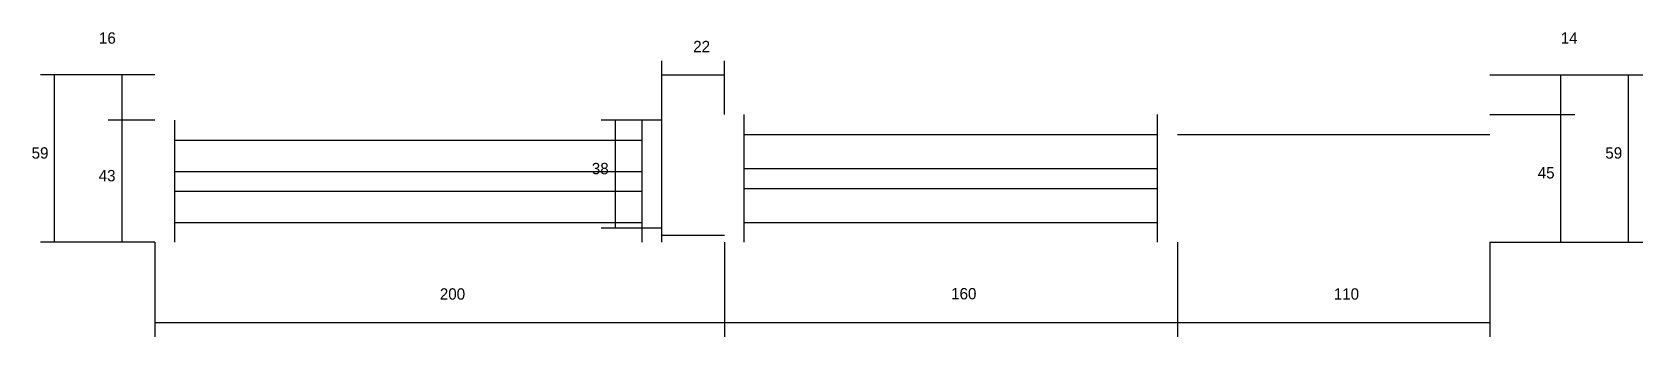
# Model space of a CAD drawing. Header units: metres. Extents: x -2848 to 21926, y -45195 to 1016.
# Drawn here: x -1489 to -922, y -7369 to -7261 of the extents above; entities that cross this region are included whole.
import ezdxf

# ---------------------------------------------------------------- set-up
doc = ezdxf.new("R2010")
doc.units = ezdxf.units.M
for name, color, linetype in [('COTA', 4, 'Continuous'), ('SARR_2.2x7', 40, 'Continuous'), ('SARR_EDITAR', 141, 'Continuous')]:
    doc.layers.add(name, color=color, linetype=linetype)

msp = doc.modelspace()

# ---------------------------------------------------------------- texts
at = {"layer": 'COTA'}
for s, p in [('16', (-1465.5, -7265.4)), ('14', (-950.9, -7265.4)), ('22', (-1256.3, -7268.4)), ('59', (-1489.2, -7305.9)), ('59', (-935.2, -7305.9)), ('38', (-1292, -7311.4)), ('43', (-1465.6, -7313.9)), ('45', (-959, -7312.9)), ('200', (-1345.5, -7355.6)), ('160', (-1165.5, -7355.5)), ('110', (-1030.8, -7355.6))]:
    msp.add_text(s, height=4, dxfattribs=at).set_placement(p)

# ---------------------------------------------------------------- linework, layer by layer
at = {"layer": 'COTA'}
for p, q in [((-1267.3, -7292.4), (-1267.3, -7271.4)), ((-1245.3, -7290.4), (-1245.3, -7271.4)), ((-1445.8, -7276.4), (-1486.1, -7276.4)), ((-1481.1, -7335.4), (-1481.1, -7276.4)), ((-1445.8, -7276.4), (-1462.3, -7276.4)), ((-1457.3, -7292.4), (-1457.3, -7276.4)), ((-1267.3, -7276.4), (-1245.3, -7276.4)), ((-975.8, -7276.4), (-945.9, -7276.4)), ((-975.8, -7276.4), (-922, -7276.4)), ((-950.9, -7290.4), (-950.9, -7276.4)), ((-927, -7335.4), (-927, -7276.4)), ((-975.8, -7290.4), (-945.9, -7290.4)), ((-975.8, -7290.4), (-945.9, -7290.4)), ((-950.9, -7335.4), (-950.9, -7290.4)), ((-1445.8, -7292.4), (-1462.3, -7292.4)), ((-1445.8, -7292.4), (-1462.3, -7292.4)), ((-1457.3, -7335.4), (-1457.3, -7292.4)), ((-1267.3, -7292.4), (-1288.7, -7292.4)), ((-1283.7, -7330.4), (-1283.7, -7292.4)), ((-1267.3, -7330.4), (-1288.7, -7330.4)), ((-1445.8, -7335.4), (-1486.1, -7335.4)), ((-1445.8, -7335.4), (-1462.3, -7335.4)), ((-1445.8, -7335.4), (-1445.8, -7368.7)), ((-1245.3, -7335.4), (-1245.3, -7368.7)), ((-1245.3, -7335.4), (-1245.3, -7368.7)), ((-1085.8, -7335.4), (-1085.8, -7368.7)), ((-1085.8, -7335.4), (-1085.8, -7368.7)), ((-975.8, -7335.4), (-945.9, -7335.4)), ((-975.8, -7335.4), (-922, -7335.4)), ((-975.8, -7335.4), (-975.8, -7368.7)), ((-1445.8, -7363.7), (-1245.3, -7363.7)), ((-1245.3, -7363.7), (-1085.8, -7363.7)), ((-1085.8, -7363.7), (-975.8, -7363.7))]:
    msp.add_line(p, q, dxfattribs=at)
at = {"layer": 'SARR_2.2x7'}
for p, q in [((-1238.3, -7335.4), (-1238.3, -7290.4)), ((-1092.8, -7335.4), (-1092.8, -7290.4)), ((-1438.8, -7335.4), (-1438.8, -7292.4)), ((-1274.3, -7335.4), (-1274.3, -7292.4)), ((-1267.3, -7335.4), (-1267.3, -7292.4)), ((-1438.8, -7299.4), (-1274.3, -7299.4)), ((-1238.3, -7297.4), (-1092.8, -7297.4)), ((-1085.8, -7297.4), (-975.8, -7297.4)), ((-1438.8, -7310.4), (-1274.3, -7310.4)), ((-1238.3, -7309.4), (-1092.8, -7309.4)), ((-1438.8, -7317.4), (-1274.3, -7317.4)), ((-1238.3, -7316.4), (-1092.8, -7316.4)), ((-1438.8, -7328.4), (-1274.3, -7328.4)), ((-1238.3, -7328.4), (-1092.8, -7328.4))]:
    msp.add_line(p, q, dxfattribs=at)
at = {"layer": 'SARR_EDITAR'}
msp.add_line((-1267.3, -7332.9), (-1245.3, -7332.9), dxfattribs=at)

msp.set_redraw_order([(e.dxf.handle, doc.entitydb.next_handle()) for e in msp.query("TEXT MTEXT ATTDEF DIMENSION ARC_DIMENSION")])  # texts and dimensions are drawn at this point

doc.saveas('drawing.dxf')
